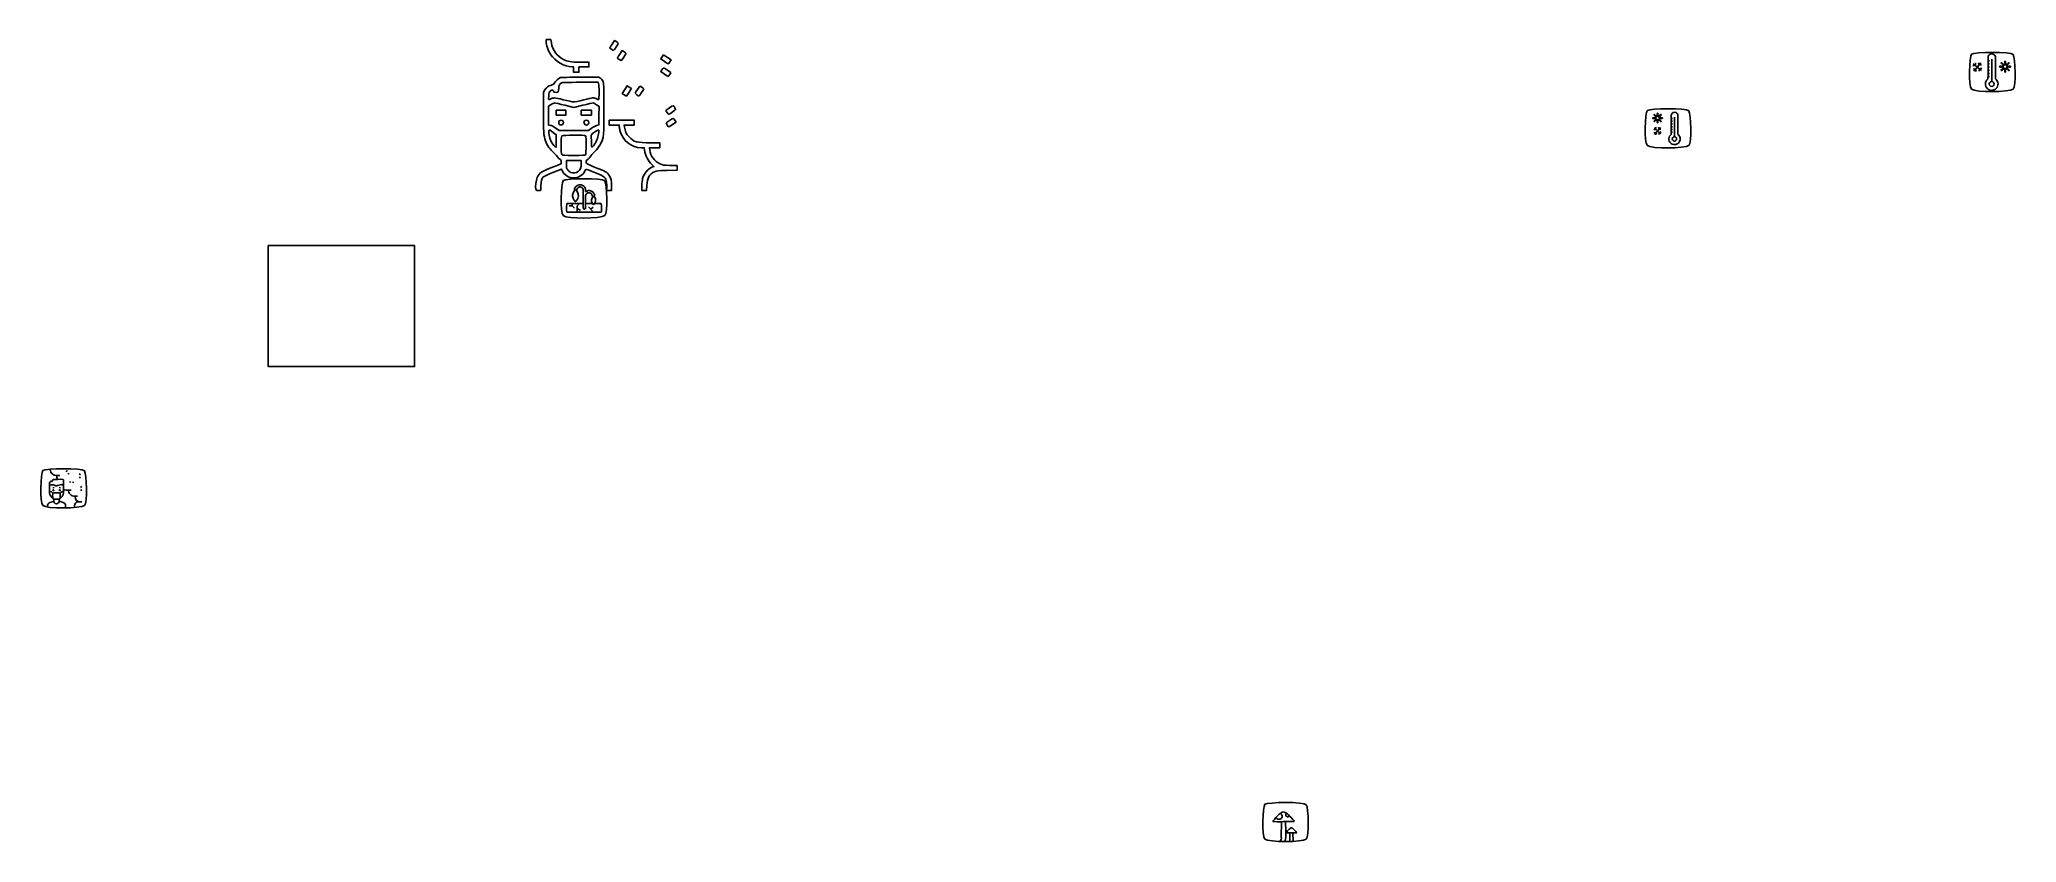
# Model space of a CAD drawing. Extents: x -1906 to 1178, y 7 to 1259.
import ezdxf

# ---------------------------------------------------------------- set-up
doc = ezdxf.new("R2010")
doc.units = 0
doc.layers.add('Vrstva_1', color=7, linetype='CONTINUOUS')

msp = doc.modelspace()

# ---------------------------------------------------------------- linework, layer by layer
at = {"layer": 'Vrstva_1', "color": 7}
for points in [[(-1115.377724, 1255.939412), (-1115.377724, 1259.275697), (-1111.78036, 1259.275697), (-1108.183025, 1259.275697), (-1107.310975, 1254.190204)], [(-1012.635651, 1252.139167), (-1008.765424, 1257.874582), (-1006.759147, 1256.585142)], [(-1000.607087, 1236.431497), (-996.836328, 1242.019527), (-993.857087, 1240.047963)], [(-930.976679, 1225.016407), (-936.700651, 1228.916868), (-934.509102, 1232.080418), (-932.317524, 1235.243967), (-926.43399, 1231.331921), (-920.550484, 1227.419872), (-922.750112, 1224.2228)], [(-1072.627695, 1212.400726), (-1072.627695, 1216.525727), (-1075.065207, 1216.536783)], [(-1062.345131, 1224.025695), (-1048.627714, 1224.025695), (-1048.627714, 1220.275694), (-1048.627714, 1216.525696), (-1056.5027, 1216.525696), (-1064.377714, 1216.525696), (-1064.377714, 1212.400694), (-1064.377714, 1208.275695), (-1068.502719, 1208.275695), (-1072.627695, 1208.275695), (-1072.627695, 1212.400726)], [(-931.025549, 1205.357255), (-936.79839, 1209.177725), (-934.863376, 1212.101727)], [(1110.021757, 1213.356183), (1113.660123, 1212.841593)], [(1110.368118, 1221.487346), (1122.958815, 1210.726649)], [(1111.159252, 1209.813598), (1122.246161, 1222.667644)], [(1114.823481, 1209.329064), (1113.660123, 1212.841593)], [(1123.460434, 1214.349935), (1120.006284, 1213.345632)], [(1133.51437, 1206.508655), (1135.391675, 1206.486568)], [(1133.536456, 1211.433822), (1135.413761, 1211.411735)], [(1133.558542, 1226.231408), (1135.435847, 1226.209322)], [(1133.558542, 1216.381075), (1135.435847, 1216.358988)], [(1133.602714, 1221.239984), (1135.480019, 1221.217897)], [(1139.08003, 1193.853409), (1139.035858, 1228.440003)], [(1153.893371, 1210.778585), (1153.893371, 1210.776062)], [(1159.178539, 1212.704784), (1159.178539, 1212.705209)], [(1160.647645, 1213.919968), (1160.647645, 1213.920223)], [(1164.132349, 1220.870463), (1164.132355, 1220.868053)], [(1166.113528, 1216.405045), (1166.113625, 1216.407398)], [(-1119.730805, 1147.900727), (-1119.50375, 1177.150727), (-1117.43837, 1180.664214)], [(-1033.609308, 1190.6019), (-1034.340703, 1192.525726), (-1062.158583, 1192.525726)], [(-1062.070369, 1200.400726), (-1033.136999, 1200.400726), (-1030.382092, 1198.29946)], [(-993.674337, 1173.089258), (-996.845937, 1175.335907), (-992.933899, 1181.219433), (-989.021861, 1187.102955), (-985.781606, 1184.873597), (-982.541351, 1182.644245), (-983.83806, 1180.647489)], [(1133.602714, 1201.62766), (1135.480019, 1201.605573)], [(-1107.828127, 1157.913616), (-1111.62797, 1155.551515), (-1111.62797, 1140.729541), (-1111.62797, 1125.907572), (-1108.625797, 1125.400369)], [(-1058.094382, 1156.797084), (-1072.435762, 1153.291126), (-1086.392962, 1156.783426)], [(-1037.129994, 1125.109024), (-1033.252851, 1126.420983), (-1033.049323, 1140.692597), (-1032.845796, 1154.964213), (-1036.789355, 1157.61997)], [(-1099.627866, 1101.026163), (-1099.627866, 1110.688048), (-1103.940354, 1113.976378)], [(-1100.338908, 1121.021947), (-1095.054193, 1117.150728), (-1072.253976, 1117.285374), (-1049.453758, 1117.420019), (-1045.230391, 1120.608486)], [(-1001.368954, 1123.338221), (-1001.377458, 1125.775733), (-1009.252444, 1125.775733), (-1017.127458, 1125.775733), (-1017.127458, 1129.525714), (-1017.127458, 1133.275726), (-997.627449, 1133.275726), (-978.127439, 1133.275726), (-978.127439, 1129.525714), (-978.127439, 1125.775733), (-986.011326, 1125.775733), (-993.895184, 1125.775733), (-993.40686, 1122.588231)], [(-914.068443, 1132.394438), (-912.778991, 1130.388144), (-918.419539, 1126.581935)], [(612.047835, 1114.387462), (615.137891, 1113.950423)], [(612.341999, 1121.293239), (623.035247, 1112.154206)], [(613.013907, 1111.378754), (622.429991, 1122.295663)], [(616.125927, 1110.96724), (615.137891, 1113.950423)], [(617.338883, 1132.99826), (617.338867, 1132.998543)], [(618.643772, 1134.077551), (618.643772, 1134.077778)], [(623.46127, 1115.231453), (620.52767, 1114.378501)], [(621.738997, 1140.250446), (621.738997, 1140.248972)], [(623.498685, 1136.285514), (623.498818, 1136.286959)], [(639.417996, 1118.88627), (641.078367, 1118.866736)], [(639.43753, 1123.242303), (641.097901, 1123.222769)], [(639.457064, 1136.329937), (641.117435, 1136.310402)], [(639.457064, 1127.61787), (641.117435, 1127.598336)], [(639.496131, 1131.915302), (641.156502, 1131.895768)], [(639.496131, 1114.569305), (641.156502, 1114.54977)], [(644.34051, 1107.693417), (644.301442, 1138.283315)], [(-961.992381, 1086.963231), (-962.469763, 1090.525729), (-967.231968, 1090.525729)], [(-952.489713, 1098.025719), (-938.377457, 1098.025719), (-938.377457, 1094.27571), (-938.377457, 1090.525729), (-946.3569, 1090.525729), (-954.336371, 1090.525729), (-953.870837, 1086.59484)], [(-1090.506061, 1054.979683), (-1091.466241, 1057.297742), (-1105.063044, 1051.78532)], [(-1102.440345, 1061.305846), (-1092.127847, 1065.398961), (-1092.133516, 1068.399831)], [(-1060.781031, 1065.58636), (-1061.0027, 1070.65071), (-1072.2527, 1070.65071), (-1083.5027, 1070.65071), (-1083.719551, 1064.522772)], [(-1065.613024, 1053.265714), (-1065.613195, 1053.265714)], [(-950.559716, 1059.938413), (-947.290377, 1061.384593), (-950.623439, 1064.31848)], [(-922.439945, 1062.910114), (-911.377457, 1062.590083), (-911.377457, 1059.008678), (-911.377457, 1055.427273), (-926.939946, 1055.133717)], [(-1127.937643, 1023.625581), (-1127.936849, 1023.625837)], [(-1057.646214, 1003.693038), (-1057.513056, 1013.561503), (-1057.483463, 1021.343831)], [(-1013.539024, 1030.798256), (-1013.753606, 1023.558344), (-1017.45109, 1023.559846), (-1021.148573, 1023.561348), (-1020.960353, 1028.174026)], [(-958.446919, 1031.533931), (-958.842862, 1023.775704), (-962.485269, 1023.775704), (-966.127562, 1023.775704), (-966.127845, 1031.139575)], [(-1075.001098, 1000.038599), (-1079.380509, 999.861056)], [(-1074.882737, 1003.530291), (-1075.001098, 1000.038599), (-1071.09514, 996.043869)], [(-1066.922865, 995.747962), (-1061.803692, 992.374632)], [(-1053.878002, 1003.467399), (-1043.750571, 1003.681952)], [(-1041.602189, 990.139571), (-1049.17657, 998.15335)], [(-1045.640463, 994.533548), (-1041.999736, 997.985961)], [(-1039.760899, 1003.698134), (-1038.930155, 1003.64865)], [(-1864.007557, 585.099669), (-1862.615953, 587.000397)], [(-1885.007301, 560.091584), (-1882.999374, 560.219744)], [(-1878.397793, 578.997446), (-1873.653965, 579.127387)], [(-1875.074834, 560.200512), (-1872.958906, 560.064668)], [(-1861.055947, 581.128473), (-1859.664344, 583.029202)], [(-1860.261784, 556.183079), (-1856.133729, 556.183079)], [(-1858.425782, 567.993058), (-1857.034178, 569.893786)], [(-1853.66977, 567.782381), (-1852.346659, 569.328774)], [(-1843.631695, 576.722472), (-1841.782342, 575.263287)], [(-1843.607695, 581.76254), (-1841.758342, 580.303354)], [(-1841.576625, 560.574379), (-1839.53124, 561.743025)], [(-1841.504624, 555.678314), (-1839.459236, 556.84696)], [(-1850.133649, 547.110953), (-1846.341597, 547.110953)], [(31.116269, 14.879088), (31.250506, 39.041831)], [(37.828141, 39.192846), (38.029498, 24.342828), (38.029498, 15.684514)], [(44.631405, 21.603237), (49.045195, 21.603237), (49.424875, 8.599168)]]:
    msp.add_lwpolyline(points, dxfattribs=at)
for points in [[(-1013.22537, 1243.847528)], [(1107.742347, 1236.383798)], [(-1001.578746, 1228.177765)], [(-931.025549, 1205.357255)], [(-930.976679, 1225.016407)], [(1151.607739, 1216.405641)], [(1155.095496, 1220.896711)], [(1159.548191, 1222.772397)], [(1159.651616, 1208.435581)], [(1165.446137, 1210.775297)], [(-993.674337, 1173.089258)], [(-973.815206, 1172.797284)], [(1133.088467, 1197.754436)], [(-1099.627866, 1145.275726), (-1099.627866, 1149.025727), (-1092.127847, 1149.025727), (-1084.627856, 1149.025727), (-1084.627856, 1145.275726), (-1084.627856, 1141.525727), (-1092.127847, 1141.525727), (-1099.627866, 1141.525727)], [(-1060.627846, 1145.275726), (-1060.627846, 1149.025727), (-1052.752861, 1149.025727), (-1044.877846, 1149.025727), (-1044.877846, 1145.275726), (-1044.877846, 1141.525727), (-1052.752861, 1141.525727), (-1060.627846, 1141.525727)], [(-1056.904256, 1165.205201)], [(-926.643357, 1145.245029)], [(602.02806, 1148.526648)], [(617.667196, 1141.940377)], [(-1094.699352, 1126.954294)], [(-1055.841944, 1127.681437)], [(-926.719325, 1125.859582)], [(610.614253, 1136.2854)], [(612.644421, 1131.285057)], [(613.712184, 1140.274455)], [(617.759097, 1129.206128)], [(622.905938, 1131.284376)], [(639.041309, 1111.143656)], [(-1099.627866, 1101.026163)], [(-1053.995626, 1079.508694)], [(-1041.185578, 1094.202859)], [(-1088.686248, 1039.240936)], [(-1069.704382, 1006.400579)], [(-1041.578039, 1001.585644)], [(-1900.276182, 586.953343)], [(-1889.926182, 563.551179)], [(5.657327, 66.256915)]]:
    msp.add_lwpolyline(points, close=True, dxfattribs=at)
at = {"layer": 'Vrstva_1', "color": 1}
for points in [[(1142.86332, 1189.966288)], [(647.686617, 1104.255477)], [(-1548.835616, 937.723968), (-1320.621335, 937.723968), (-1320.621335, 749.152533), (-1548.835616, 749.152533)], [(-1883.271021, 556.164417)], [(-1873.258253, 556.164417)]]:
    msp.add_lwpolyline(points, close=True, dxfattribs=at)
at = {"layer": 'Vrstva_1', "color": 7}
for points in [[(-1108.586735, 1236.142737), (-1112.043359, 1241.319058), (-1115.377724, 1251.039194), (-1115.377724, 1255.939412)], [(-1075.065207, 1216.536783), (-1086.676483, 1216.589592), (-1101.203334, 1225.085995), (-1108.586735, 1236.142737)], [(-1107.310975, 1254.190204), (-1105.347501, 1242.740089), (-1098.421639, 1233.125056), (-1088.574959, 1228.179356)], [(-1016.101884, 1245.999761), (-1016.32412, 1246.221941), (-1014.764271, 1248.984686), (-1012.635651, 1252.139167)], [(-1013.22537, 1243.847528), (-1014.585263, 1244.809065), (-1015.879704, 1245.77757), (-1016.101884, 1245.999761)], [(-1010.292532, 1242.062504), (-1010.545666, 1242.08263), (-1011.865477, 1242.885994), (-1013.22537, 1243.847528)], [(-1006.021118, 1247.796397), (-1008.117225, 1244.622529), (-1010.03937, 1242.042278), (-1010.292532, 1242.062504)], [(-1006.759147, 1256.585142), (-1001.787036, 1253.389589), (-1001.847981, 1254.115275), (-1006.021118, 1247.796397)], [(-1004.377846, 1230.461637), (-1004.377846, 1230.671627), (-1002.680998, 1233.35808), (-1000.607087, 1236.431497)], [(-990.877846, 1237.662147), (-990.877846, 1237.013852), (-997.955928, 1226.296272), (-998.391244, 1226.285413)], [(-993.857087, 1240.047963), (-992.218491, 1238.963604), (-990.877846, 1237.889984), (-990.877846, 1237.662147)], [(1107.742347, 1181.73849), (1102.456399, 1186.99948), (1104.148158, 1232.300519), (1107.742347, 1236.383798)], [(1107.742347, 1236.383798), (1111.095619, 1239.737071), (1169.169594, 1240.606286), (1172.441966, 1235.73679)], [(1134.132776, 1234.425296), (1133.681886, 1233.780335), (1133.359769, 1232.194615), (1133.359769, 1232.194615)], [(1136.40763, 1236.280515), (1135.521594, 1235.865351), (1134.693411, 1235.227238), (1134.132776, 1234.425296)], [(1139.698436, 1236.921008), (1138.586699, 1237.034539), (1137.41957, 1236.754674), (1136.40763, 1236.280515)], [(1142.922984, 1235.573765), (1142.028404, 1236.319889), (1140.857302, 1236.802664), (1139.698436, 1236.921008)], [(1144.767161, 1232.73572), (1144.723232, 1233.863063), (1143.789385, 1234.851144), (1142.922984, 1235.573765)], [(1172.441966, 1235.73679), (1175.6003, 1231.037033), (1177.631295, 1185.992783), (1172.441966, 1181.73849)], [(-1088.574959, 1228.179356), (-1081.757494, 1224.755135), (-1077.151195, 1224.025695), (-1062.345131, 1224.025695)], [(-1001.578746, 1228.177765), (-1003.118243, 1229.223886), (-1004.377846, 1230.251629), (-1004.377846, 1230.461637)], [(-998.391244, 1226.285413), (-998.604976, 1226.280027), (-1000.03925, 1227.131645), (-1001.578746, 1228.177765)], [(-934.863376, 1212.101727), (-933.799136, 1213.709926), (-932.631687, 1215.025726), (-932.269051, 1215.025726)], [(-932.269051, 1215.025726), (-931.383564, 1215.025726), (-921.127703, 1208.180786), (-921.127703, 1207.58979)], [(-925.092238, 1201.531254), (-925.180396, 1201.534372), (-927.85049, 1203.255997), (-931.025549, 1205.357255)], [(-925.101224, 1221.070835), (-925.184563, 1221.09578), (-927.828494, 1222.871153), (-930.976679, 1225.016407)], [(-922.750112, 1224.2228), (-923.959911, 1222.464409), (-925.017914, 1221.046026), (-925.101224, 1221.070835)], [(-921.127703, 1207.58979), (-921.127703, 1207.121323), (-924.792446, 1201.520927), (-925.092238, 1201.531254)], [(1109.770441, 1218.019855), (1109.930201, 1218.327137), (1113.370705, 1218.950739), (1113.370705, 1218.950739)], [(1113.830077, 1222.950573), (1113.793471, 1222.877453), (1113.370705, 1218.950739), (1113.370705, 1218.950739)], [(1118.405306, 1223.068708), (1118.621977, 1222.803648), (1119.771766, 1220.035432), (1119.771766, 1220.035432)], [(1119.420734, 1209.71601), (1119.412329, 1209.82786), (1120.006284, 1213.345632), (1120.006284, 1213.345632)], [(1123.166125, 1219.024447), (1122.8982, 1219.229932), (1119.771766, 1220.035432), (1119.771766, 1220.035432)], [(1133.359769, 1232.194615), (1133.359769, 1232.194615), (1133.544864, 1198.35633), (1133.088467, 1197.754436)], [(1145.019949, 1197.801286), (1144.925825, 1198.772485), (1144.891939, 1229.533602), (1144.767161, 1232.73572)], [(1151.194499, 1216.964774), (1151.194499, 1217.259351), (1151.341249, 1217.447486), (1151.632749, 1217.527111)], [(1151.607739, 1216.405726), (1151.340517, 1216.481978), (1151.194499, 1216.679552), (1151.194499, 1216.964774)], [(1153.674794, 1216.403968), (1153.442892, 1216.340755), (1151.830698, 1216.342173), (1151.607739, 1216.405641)], [(1151.632749, 1217.527111), (1151.877067, 1217.594293), (1153.429036, 1217.592875), (1153.674794, 1217.525439)], [(1153.561105, 1222.603225), (1153.561105, 1223.026919), (1153.956719, 1223.309278), (1154.33466, 1223.155385)], [(1154.250281, 1221.680604), (1153.567761, 1222.361826), (1153.561105, 1222.370756), (1153.561105, 1222.603225)], [(1153.561105, 1211.329584), (1153.561105, 1211.55919), (1153.569042, 1211.569395), (1154.276286, 1212.272926)], [(1153.893371, 1210.776062), (1153.695399, 1210.854582), (1153.561105, 1211.078292), (1153.561105, 1211.329584)], [(1153.674794, 1217.525439), (1154.276127, 1217.361596), (1154.276127, 1216.568207), (1153.674794, 1216.403968)], [(1154.3829, 1210.798428), (1154.226824, 1210.717924), (1154.059172, 1210.709703), (1153.893371, 1210.778585)], [(1155.095496, 1220.896683), (1155.009663, 1220.949691), (1154.629327, 1221.302236), (1154.250281, 1221.680604)], [(1154.276286, 1212.272926), (1154.669638, 1212.664192), (1155.054677, 1213.016963), (1155.131924, 1213.056847)], [(1154.33466, 1223.155385), (1154.415901, 1223.122504), (1154.81071, 1222.768683), (1155.212065, 1222.36965)], [(1155.238535, 1211.582406), (1154.845182, 1211.191083), (1154.460147, 1210.83834), (1154.3829, 1210.798428)], [(1155.930463, 1221.145593), (1155.774813, 1220.823124), (1155.397726, 1220.71073), (1155.095496, 1220.896711)], [(1155.131924, 1213.056847), (1155.487697, 1213.240532), (1155.931061, 1213.019996), (1155.961832, 1212.643555)], [(1155.212065, 1222.36965), (1156.008731, 1221.57748), (1156.080175, 1221.455789), (1155.930463, 1221.145593)], [(1155.961832, 1212.643555), (1155.985926, 1212.346456), (1155.942839, 1212.283102), (1155.238535, 1211.582406)], [(1155.564428, 1216.964774), (1155.564428, 1217.654784), (1155.580586, 1217.807089), (1155.686998, 1218.140954)], [(1155.685865, 1215.788595), (1155.580643, 1216.120985), (1155.564428, 1216.27794), (1155.564428, 1216.964774)], [(1159.178539, 1212.705209), (1157.58809, 1212.975351), (1156.184014, 1214.215083), (1155.685865, 1215.788595)], [(1155.686998, 1218.140954), (1155.934803, 1218.916343), (1156.331396, 1219.536422), (1156.941397, 1220.102189)], [(1157.09726, 1218.440406), (1156.284196, 1216.903886), (1156.872955, 1214.986674), (1158.39728, 1214.206948)], [(1156.941397, 1220.102189), (1157.857991, 1220.952327), (1158.823245, 1221.300422), (1160.110945, 1221.245345)], [(1162.154662, 1219.19034), (1160.645208, 1220.65262), (1158.06547, 1220.270113), (1157.09726, 1218.440406)], [(1158.39728, 1214.206948), (1158.628955, 1214.088176), (1158.963838, 1213.960617), (1159.141533, 1213.922292)], [(1159.141533, 1213.922292), (1159.569964, 1213.831017), (1160.214588, 1213.8296), (1160.647645, 1213.919968)], [(1159.869907, 1212.676154), (1159.561177, 1212.678507), (1159.250057, 1212.693162), (1159.178539, 1212.704784)], [(1159.336395, 1223.091946), (1159.268137, 1223.333458), (1159.266918, 1224.859404), (1159.334813, 1225.099584)], [(1159.290967, 1209.638661), (1159.281329, 1210.105414), (1159.289227, 1210.591442), (1159.308542, 1210.718689)], [(1159.417619, 1208.645826), (1159.3192, 1208.77622), (1159.306898, 1208.872314), (1159.290967, 1209.638661)], [(1159.308542, 1210.718689), (1159.385191, 1211.221244), (1159.901777, 1211.45822), (1160.265223, 1211.157521)], [(1159.334813, 1225.099584), (1159.415799, 1225.386195), (1159.607308, 1225.530507), (1159.906748, 1225.530507)], [(1159.548143, 1222.772453), (1159.460949, 1222.844737), (1159.365649, 1222.98817), (1159.336395, 1223.091946)], [(1159.651676, 1208.435496), (1159.582936, 1208.472062), (1159.4776, 1208.566173), (1159.417619, 1208.645826)], [(1159.906765, 1222.641152), (1159.767896, 1222.641152), (1159.658195, 1222.681121), (1159.548191, 1222.772397)], [(1160.30196, 1208.531959), (1160.151611, 1208.392777), (1159.824274, 1208.344588), (1159.651616, 1208.435581)], [(1163.089639, 1214.045004), (1162.178207, 1213.093102), (1161.159846, 1212.660138), (1159.869907, 1212.676154)], [(1159.906748, 1225.530507), (1160.206195, 1225.530507), (1160.397709, 1225.386223), (1160.478686, 1225.099584)], [(1160.477102, 1223.091946), (1160.40394, 1222.832859), (1160.161382, 1222.641152), (1159.906765, 1222.641152)], [(1160.110945, 1221.245345), (1160.880112, 1221.212463), (1161.267492, 1221.110415), (1161.959616, 1220.756907)], [(1160.265223, 1211.157521), (1160.48831, 1210.972702), (1160.530234, 1210.763108), (1160.530234, 1209.831218)], [(1160.530234, 1209.831218), (1160.530234, 1208.93428), (1160.490124, 1208.705722), (1160.30196, 1208.531959)], [(1160.478686, 1225.099584), (1160.546548, 1224.859206), (1160.545329, 1223.333571), (1160.477102, 1223.091946)], [(1160.647645, 1213.920223), (1161.157454, 1214.026239), (1161.75295, 1214.350097), (1162.154662, 1214.739209)], [(1161.959616, 1220.756907), (1162.327848, 1220.56897), (1162.532061, 1220.416551), (1162.929102, 1220.03308)], [(1162.154662, 1214.739209), (1163.388892, 1215.934976), (1163.388892, 1217.994601), (1162.154662, 1219.19034)], [(1162.929102, 1220.03308), (1163.65032, 1219.336494), (1164.024927, 1218.688126), (1164.201651, 1217.830645)], [(1164.118964, 1215.763026), (1163.920199, 1215.133962), (1163.56565, 1214.542173), (1163.089639, 1214.045004)], [(1163.807723, 1212.509278), (1163.807723, 1212.85485), (1164.079395, 1213.129357), (1164.421492, 1213.129357)], [(1164.57492, 1211.581357), (1163.905722, 1212.246932), (1163.807723, 1212.365448), (1163.807723, 1212.509278)], [(1164.132355, 1220.868053), (1163.911961, 1220.988526), (1163.829754, 1221.177001), (1163.85164, 1221.512283)], [(1163.85164, 1221.512283), (1163.861278, 1221.661385), (1165.248465, 1223.061587), (1165.478783, 1223.155357)], [(1164.201651, 1217.830645), (1164.319629, 1217.258189), (1164.280227, 1216.273546), (1164.118964, 1215.763026)], [(1164.681525, 1220.872815), (1164.509915, 1220.783808), (1164.289434, 1220.78239), (1164.132349, 1220.870463)], [(1164.421492, 1213.129357), (1164.630717, 1213.129357), (1164.879953, 1212.935751), (1165.585247, 1212.224085)], [(1165.446137, 1210.775297), (1165.388962, 1210.79514), (1164.996871, 1211.161688), (1164.57492, 1211.581357)], [(1165.537157, 1221.656793), (1165.143807, 1221.265499), (1164.758772, 1220.912727), (1164.681525, 1220.872815)], [(1166.228357, 1211.423609), (1166.315267, 1210.968053), (1165.87084, 1210.599719), (1165.446137, 1210.775297)], [(1165.478783, 1223.155357), (1165.856795, 1223.308995), (1166.252335, 1223.026664), (1166.252335, 1222.60314)], [(1166.113625, 1216.407398), (1165.53532, 1216.571524), (1165.553088, 1217.365763), (1166.13857, 1217.525666)], [(1166.252335, 1222.60314), (1166.252335, 1222.369565), (1166.247233, 1222.363045), (1165.537157, 1221.656793)], [(1165.585247, 1212.224085), (1166.067766, 1211.737433), (1166.199843, 1211.573051), (1166.228357, 1211.423609)], [(1168.180609, 1216.402692), (1167.95018, 1216.339763), (1166.338316, 1216.343448), (1166.113528, 1216.405045)], [(1166.13857, 1217.525666), (1166.384305, 1217.59313), (1167.936279, 1217.593981), (1168.180609, 1217.52731)], [(1168.180609, 1217.52731), (1168.472104, 1217.44794), (1168.618862, 1217.259436), (1168.618862, 1216.964973)], [(1168.618862, 1216.964973), (1168.618862, 1216.670453), (1168.472112, 1216.482289), (1168.180609, 1216.402692)], [(-1117.43837, 1180.664214), (-1114.897961, 1184.985744), (-1112.211227, 1186.965467), (-1107.117708, 1188.26899)], [(-1109.129853, 1178.731714), (-1111.013164, 1177.111736), (-1111.244017, 1176.37313), (-1111.509397, 1171.11781)], [(-1103.819853, 1178.650728), (-1104.420827, 1181.04523), (-1106.40505, 1181.075492), (-1109.129853, 1178.731714)], [(-1107.117708, 1188.26899), (-1103.949935, 1189.079687), (-1103.023658, 1189.69063), (-1102.278061, 1191.461147)], [(-1100.068795, 1176.775726), (-1102.942474, 1176.775726), (-1103.407611, 1177.008224), (-1103.819853, 1178.650728)], [(-1102.278061, 1191.461147), (-1101.108033, 1194.239553), (-1095.807699, 1199.058527), (-1093.085163, 1199.819193)], [(-1095.86116, 1183.39957), (-1095.883837, 1177.306593), (-1096.222266, 1176.775726), (-1100.068795, 1176.775726)], [(-1091.614634, 1191.687947), (-1094.709529, 1190.105208), (-1095.843529, 1187.891851), (-1095.86116, 1183.39957)], [(-1093.085163, 1199.819193), (-1091.940392, 1200.139037), (-1077.98373, 1200.400726), (-1062.070369, 1200.400726)], [(-1062.158583, 1192.525726), (-1081.16922, 1192.525726), (-1090.495091, 1192.260488), (-1091.614634, 1191.687947)], [(-1033.542126, 1165.525726), (-1032.635352, 1165.525726), (-1032.696098, 1188.200026), (-1033.609308, 1190.6019)], [(-1030.382092, 1198.29946), (-1025.17669, 1194.329102), (-1025.378744, 1196.206128), (-1025.378744, 1151.824749)], [(-990.421383, 1170.809168), (-990.46617, 1170.827593), (-991.929924, 1171.853605), (-993.674337, 1173.089258)], [(-983.83806, 1180.647489), (-986.97176, 1175.822041), (-990.34669, 1170.778449), (-990.421383, 1170.809168)], [(-976.627713, 1175.386186), (-976.627713, 1176.270436), (-969.782015, 1186.525728), (-969.191757, 1186.525728)], [(-973.815206, 1172.797284), (-975.362072, 1173.859547), (-976.627713, 1175.024553), (-976.627713, 1175.386186)], [(-970.838063, 1170.82081), (-970.928488, 1170.845755), (-972.26834, 1171.735023), (-973.815206, 1172.797284)], [(-963.127713, 1182.339818), (-963.127713, 1181.90017), (-970.589351, 1170.75271), (-970.838063, 1170.82081)], [(-969.191757, 1186.525728), (-968.52743, 1186.525728), (-963.127713, 1182.798393), (-963.127713, 1182.339818)], [(1172.441966, 1181.73849), (1166.633436, 1176.976569), (1112.973442, 1176.532068), (1107.742347, 1181.73849)], [(1129.152952, 1190.023961), (1129.116889, 1188.703023), (1129.354243, 1187.348548), (1129.840105, 1186.119679)], [(1130.214916, 1194.584158), (1129.490643, 1193.201646), (1129.195541, 1191.584119), (1129.152952, 1190.023961)], [(1129.840105, 1186.119679), (1130.301968, 1184.951504), (1131.025508, 1183.865283), (1131.901564, 1182.965019)], [(1133.088467, 1197.754436), (1132.819118, 1197.399219), (1130.876783, 1195.847546), (1130.214916, 1194.584158)], [(1131.901564, 1182.965019), (1132.793839, 1182.048089), (1133.876124, 1181.272862), (1135.056225, 1180.778623)], [(1135.056225, 1180.778623), (1136.346383, 1180.238286), (1137.78116, 1179.951911), (1139.179146, 1179.997763)], [(1139.179146, 1179.997763), (1140.801986, 1180.050981), (1142.480149, 1180.42017), (1143.895517, 1181.215897)], [(1143.895517, 1181.215897), (1145.288213, 1181.998878), (1146.467932, 1183.213613), (1147.331285, 1184.557967)], [(1147.050177, 1195.552421), (1146.477702, 1196.384397), (1145.05163, 1197.474399), (1145.019949, 1197.801286)], [(1148.768061, 1192.179121), (1148.473618, 1193.406133), (1147.765465, 1194.512893), (1147.050177, 1195.552421)], [(1147.331285, 1184.557967), (1148.101802, 1185.757762), (1148.525042, 1187.182133), (1148.768061, 1188.587181)], [(1148.768061, 1188.587181), (1148.972119, 1189.766978), (1149.047445, 1191.01486), (1148.768061, 1192.179121)], [(-1116.466427, 1101.229237), (-1119.487195, 1109.254681), (-1119.976455, 1116.249963), (-1119.730805, 1147.900727)], [(-1111.509397, 1171.11781), (-1111.784641, 1165.66792), (-1111.714342, 1165.335827), (-1110.403063, 1165.894292)], [(-1110.403063, 1165.894292), (-1103.100987, 1169.004363), (-1103.488937, 1169.014602), (-1088.859529, 1165.325988)], [(-1102.189223, 1160.275727), (-1103.20071, 1160.275727), (-1105.738228, 1159.212783), (-1107.828127, 1157.913616)], [(-1086.392962, 1156.783426), (-1094.069409, 1158.704191), (-1101.177737, 1160.275727), (-1102.189223, 1160.275727)], [(-1088.859529, 1165.325988), (-1081.375837, 1163.439078), (-1074.237377, 1161.868353), (-1072.996284, 1161.835482)], [(-1072.996284, 1161.835482), (-1071.755163, 1161.802628), (-1064.513749, 1163.318988), (-1056.904256, 1165.205201)], [(-1042.242958, 1160.289384), (-1043.073453, 1160.296754), (-1050.206612, 1158.725365), (-1058.094382, 1156.797084)], [(-1056.904284, 1165.205207), (-1042.726208, 1168.719623), (-1040.611591, 1168.867952), (-1036.354605, 1166.646669)], [(-1036.789355, 1157.61997), (-1038.958341, 1159.080632), (-1041.412464, 1160.281878), (-1042.242958, 1160.289384)], [(-1036.354605, 1166.646669), (-1035.173097, 1166.030154), (-1033.907456, 1165.525726), (-1033.542126, 1165.525726)], [(-1025.378744, 1151.824749), (-1025.378744, 1115.468734), (-1025.504318, 1111.322611), (-1026.748274, 1106.600007)], [(-928.627694, 1148.611795), (-928.627694, 1148.81433), (-926.069908, 1150.705997), (-922.943719, 1152.815537)], [(-926.643357, 1145.245029), (-927.734752, 1146.894226), (-928.627694, 1148.409265), (-928.627694, 1148.611795)], [(-916.829785, 1147.375756), (-925.583653, 1141.589635), (-924.395114, 1141.847695), (-926.643357, 1145.245029)], [(-922.943719, 1152.815537), (-916.683914, 1157.039596), (-917.125778, 1157.083471), (-914.072695, 1151.934722)], [(-914.072695, 1151.934722), (-912.915536, 1149.98329), (-912.935974, 1149.949487), (-916.829785, 1147.375756)], [(602.02806, 1093.88134), (596.742112, 1099.142329), (598.433871, 1144.443369), (602.02806, 1148.526648)], [(602.02806, 1148.526648), (605.381333, 1151.87992), (663.455307, 1152.749136), (666.727679, 1147.87964)], [(612.349291, 1141.790282), (612.349291, 1142.16661), (612.700688, 1142.417419), (613.036387, 1142.280704)], [(612.961438, 1140.970786), (612.355202, 1141.575869), (612.349291, 1141.583807), (612.349291, 1141.790282)], [(613.712184, 1140.274484), (613.635955, 1140.321539), (613.298119, 1140.63471), (612.961438, 1140.970786)], [(613.036387, 1142.280704), (613.108523, 1142.251507), (613.459227, 1141.937258), (613.815725, 1141.582814)], [(613.815725, 1141.582814), (614.523349, 1140.879199), (614.586806, 1140.771085), (614.45383, 1140.495558)], [(617.479077, 1142.224266), (617.418446, 1142.438849), (617.417369, 1143.794178), (617.477671, 1144.007542)], [(617.477671, 1144.007542), (617.5496, 1144.262093), (617.719707, 1144.390276), (617.985681, 1144.390276)], [(617.667161, 1141.940462), (617.589724, 1142.004525), (617.505087, 1142.132367), (617.479077, 1142.224266)], [(617.985697, 1141.823873), (617.862356, 1141.823873), (617.764912, 1141.859589), (617.667196, 1141.940377)], [(617.985681, 1144.390276), (618.251656, 1144.390276), (618.421765, 1144.26215), (618.49369, 1144.007542)], [(618.492285, 1142.224266), (618.427286, 1141.994093), (618.211853, 1141.823873), (617.985697, 1141.823873)], [(618.49369, 1144.007542), (618.553969, 1143.794093), (618.552892, 1142.438906), (618.492285, 1142.224266)], [(621.738997, 1140.248972), (621.543236, 1140.355838), (621.470215, 1140.523366), (621.489661, 1140.821145)], [(621.489661, 1140.821145), (621.498165, 1140.953523), (622.730366, 1142.197309), (622.934939, 1142.280619)], [(622.986791, 1140.949526), (622.637403, 1140.60197), (622.295403, 1140.288629), (622.226791, 1140.253195)], [(622.934939, 1142.280619), (623.2707, 1142.416966), (623.622035, 1142.166383), (623.622035, 1141.790084)], [(623.622035, 1141.790084), (623.622035, 1141.582588), (623.617499, 1141.576918), (622.986791, 1140.949526)], [(639.281261, 1141.604057), (639.281261, 1141.604057), (639.444967, 1111.675997), (639.041309, 1111.143656)], [(639.964942, 1143.57697), (639.566155, 1143.006538), (639.281261, 1141.604057), (639.281261, 1141.604057)], [(641.976922, 1145.217807), (641.193273, 1144.850617), (640.460792, 1144.286242), (639.964942, 1143.57697)], [(644.887455, 1145.784286), (643.904186, 1145.884698), (642.871926, 1145.637173), (641.976922, 1145.217807)], [(647.739387, 1144.592726), (646.948181, 1145.25263), (645.912407, 1145.679618), (644.887455, 1145.784286)], [(649.370458, 1142.082634), (649.331605, 1143.079706), (648.505669, 1143.953608), (647.739387, 1144.592726)], [(649.594034, 1111.185092), (649.510787, 1112.044063), (649.480816, 1139.250541), (649.370458, 1142.082634)], [(666.727679, 1147.87964), (669.886013, 1143.179882), (671.917008, 1098.135633), (666.727679, 1093.88134)], [(-1111.382886, 1117.082328), (-1112.182682, 1114.99807), (-1110.272868, 1106.283462), (-1107.909482, 1101.233036)], [(-1103.940354, 1113.976378), (-1109.20979, 1117.994347), (-1110.781233, 1118.650171), (-1111.382886, 1117.082328)], [(-1108.625797, 1125.400369), (-1106.749148, 1125.083314), (-1103.642433, 1123.441856), (-1100.338908, 1121.021947)], [(-1094.699267, 1126.954294), (-1096.098052, 1128.353078), (-1096.239926, 1131.113663), (-1094.977913, 1132.375726)], [(-1094.977913, 1132.375726), (-1094.482927, 1132.870726), (-1093.20042, 1133.275726), (-1092.127932, 1133.275726)], [(-1092.127932, 1125.775733), (-1092.893995, 1125.775733), (-1094.051154, 1126.306067), (-1094.699352, 1126.954294)], [(-1092.127932, 1133.275726), (-1091.055415, 1133.275726), (-1089.772937, 1132.870726), (-1089.277922, 1132.375726)], [(-1089.277922, 1132.375726), (-1087.15687, 1130.254672), (-1089.090836, 1125.775733), (-1092.127932, 1125.775733)], [(-1053.909538, 1108.938986), (-1055.306111, 1110.621745), (-1089.258789, 1110.537556), (-1090.949201, 1108.847144)], [(-1055.841944, 1127.681437), (-1057.756492, 1130.603438), (-1056.280889, 1133.275726), (-1052.752861, 1133.275726)], [(-1052.752861, 1125.775733), (-1053.896272, 1125.775733), (-1055.066187, 1126.497462), (-1055.841944, 1127.681437)], [(-1052.752861, 1133.275726), (-1050.658171, 1133.275726), (-1049.917818, 1132.885322), (-1049.25539, 1131.431446)], [(-1049.25539, 1131.431446), (-1048.131849, 1128.96556), (-1050.104423, 1125.775733), (-1052.752861, 1125.775733)], [(-1041.571515, 1113.658076), (-1044.867585, 1111.169512), (-1045.647509, 1110.190624), (-1045.316451, 1108.957808)], [(-1045.230391, 1120.608486), (-1042.907597, 1122.362224), (-1039.262413, 1124.387465), (-1037.129994, 1125.109024)], [(-1033.374032, 1117.684577), (-1033.891071, 1118.583868), (-1037.200152, 1116.958482), (-1041.571515, 1113.658076)], [(-1041.185578, 1094.202859), (-1037.542265, 1098.802894), (-1034.417919, 1106.225692), (-1033.707868, 1111.968372)], [(-1033.707868, 1111.968372), (-1033.355437, 1114.818665), (-1033.2052, 1117.390964), (-1033.374032, 1117.684577)], [(-1000.356844, 1117.150728), (-1000.908608, 1119.213216), (-1001.36405, 1121.997604), (-1001.368954, 1123.338221)], [(-967.231968, 1090.525729), (-982.265171, 1090.525729), (-996.238756, 1101.75736), (-1000.356844, 1117.150728)], [(-993.40686, 1122.588231), (-992.502693, 1116.686215), (-990.112548, 1111.630312), (-986.205839, 1107.355723)], [(-926.719325, 1125.859582), (-927.84176, 1127.55572), (-928.477231, 1129.199191), (-928.131489, 1129.511739)], [(-928.131489, 1129.511739), (-927.785719, 1129.824316), (-925.163105, 1131.629971), (-922.303457, 1133.524313)], [(-924.369319, 1122.775714), (-924.539397, 1122.775714), (-925.596862, 1124.163471), (-926.719325, 1125.859582)], [(-918.419539, 1126.581935), (-921.52186, 1124.48852), (-924.19924, 1122.775714), (-924.369319, 1122.775714)], [(-922.303457, 1133.524313), (-916.601114, 1137.301734), (-917.282421, 1137.395215), (-914.068443, 1132.394438)], [(610.247201, 1136.782058), (610.247201, 1137.043696), (610.377547, 1137.210799), (610.636469, 1137.281495)], [(610.614253, 1136.285485), (610.3769, 1136.353233), (610.247201, 1136.528698), (610.247201, 1136.782058)], [(612.450271, 1136.283926), (612.244266, 1136.2278), (610.812291, 1136.228934), (610.614253, 1136.2854)], [(610.636469, 1137.281495), (610.853486, 1137.341022), (612.231985, 1137.339888), (612.450271, 1137.280049)], [(611.834394, 1118.348307), (611.970077, 1118.609281), (614.892088, 1119.138905), (614.892088, 1119.138905)], [(612.349291, 1131.776698), (612.349291, 1131.980509), (612.356236, 1131.98958), (612.984538, 1132.614591)], [(612.644421, 1131.285028), (612.468568, 1131.354761), (612.349291, 1131.553469), (612.349291, 1131.776698)], [(612.450271, 1137.280049), (612.984395, 1137.134348), (612.984395, 1136.429797), (612.450271, 1136.283926)], [(613.079232, 1131.304899), (612.940595, 1131.233466), (612.791691, 1131.226096), (612.644421, 1131.285057)], [(612.984538, 1132.614591), (613.333924, 1132.962118), (613.675925, 1133.275488), (613.74454, 1133.310921)], [(613.839234, 1132.001258), (613.489848, 1131.653702), (613.147847, 1131.340361), (613.079232, 1131.304899)], [(614.45383, 1140.495558), (614.315587, 1140.209173), (613.980632, 1140.109309), (613.712184, 1140.274455)], [(613.74454, 1133.310921), (614.06055, 1133.473913), (614.454358, 1133.278039), (614.481691, 1132.943806)], [(614.481691, 1132.943806), (614.503291, 1132.679901), (614.464938, 1132.623662), (613.839234, 1132.001258)], [(614.128716, 1136.782058), (614.128716, 1137.394937), (614.142804, 1137.530206), (614.237589, 1137.826767)], [(614.236566, 1135.737321), (614.143107, 1136.03255), (614.128716, 1136.171958), (614.128716, 1136.782058)], [(617.338867, 1132.998543), (615.926183, 1133.238638), (614.679039, 1134.339699), (614.236566, 1135.737321)], [(614.237589, 1137.826767), (614.457688, 1138.515473), (614.809963, 1139.066244), (615.351783, 1139.568799)], [(615.49021, 1138.092742), (614.768025, 1136.727945), (615.290963, 1135.025032), (616.644927, 1134.332471)], [(615.282232, 1122.535954), (615.251143, 1122.473854), (614.892088, 1119.138905), (614.892088, 1119.138905)], [(615.351783, 1139.568799), (616.165931, 1140.323892), (617.023298, 1140.633095), (618.167073, 1140.584169)], [(619.982347, 1138.758855), (618.641606, 1140.057718), (616.350207, 1139.717929), (615.49021, 1138.092742)], [(616.644927, 1134.332471), (616.850683, 1134.227022), (617.148163, 1134.113636), (617.305996, 1134.079621)], [(617.305996, 1134.079621), (617.686539, 1133.998266), (618.259117, 1133.997416), (618.643772, 1134.077551)], [(617.952977, 1132.972748), (617.678751, 1132.975498), (617.402406, 1132.986921), (617.338883, 1132.99826)], [(617.438709, 1130.274732), (617.430092, 1130.689328), (617.437163, 1131.121016), (617.454385, 1131.234061)], [(617.551219, 1129.392874), (617.463785, 1129.508528), (617.452843, 1129.594134), (617.438709, 1130.274732)], [(617.454385, 1131.234061), (617.52247, 1131.680433), (617.981316, 1131.890906), (618.304143, 1131.623825)], [(617.759118, 1129.206071), (617.698046, 1129.238386), (617.604491, 1129.322291), (617.551219, 1129.392874)], [(618.336752, 1129.291734), (618.203204, 1129.168143), (617.912459, 1129.12534), (617.759097, 1129.206128)], [(620.81284, 1134.188613), (620.003279, 1133.343095), (619.098737, 1132.958518), (617.952977, 1132.972748)], [(618.167073, 1140.584169), (618.85027, 1140.554972), (619.19435, 1140.464263), (619.809116, 1140.150326)], [(618.304143, 1131.623825), (618.502284, 1131.459983), (618.539523, 1131.27352), (618.539523, 1130.445775)], [(618.539523, 1130.445775), (618.539523, 1129.649098), (618.503852, 1129.44608), (618.336752, 1129.291734)], [(618.643772, 1134.077778), (619.096597, 1134.171888), (619.625534, 1134.459605), (619.982347, 1134.805233)], [(619.167963, 1122.636286), (619.351981, 1122.411171), (620.328494, 1120.060132), (620.328494, 1120.060132)], [(619.809116, 1140.150326), (620.136194, 1139.983366), (620.317581, 1139.848011), (620.670247, 1139.5074)], [(619.982347, 1134.805233), (621.078632, 1135.867318), (621.078632, 1137.69677), (619.982347, 1138.758855)], [(620.030363, 1111.295872), (620.023225, 1111.390867), (620.52767, 1114.378501), (620.52767, 1114.378501)], [(623.211314, 1119.201505), (622.983767, 1119.376023), (620.328494, 1120.060132), (620.328494, 1120.060132)], [(620.670247, 1139.5074), (621.310855, 1138.888654), (621.643591, 1138.312767), (621.800565, 1137.551126)], [(621.727119, 1135.714616), (621.550549, 1135.155851), (621.235649, 1134.630194), (620.81284, 1134.188613)], [(621.450648, 1132.824525), (621.450648, 1133.131488), (621.691961, 1133.375325), (621.995815, 1133.375325)], [(622.132094, 1132.000323), (621.537694, 1132.591488), (621.450648, 1132.696767), (621.450648, 1132.824525)], [(621.800565, 1137.551126), (621.905362, 1137.042647), (621.870354, 1136.168074), (621.727119, 1135.714616)], [(622.226791, 1140.253195), (622.074372, 1140.174109), (621.878523, 1140.172975), (621.738997, 1140.250446)], [(621.995815, 1133.375325), (622.181655, 1133.375325), (622.403038, 1133.203262), (623.0295, 1132.571221)], [(622.905938, 1131.284376), (622.855141, 1131.304219), (622.506885, 1131.627567), (622.132094, 1132.000323)], [(623.600729, 1131.860206), (623.677945, 1131.455561), (623.283173, 1131.128414), (622.905938, 1131.284376)], [(623.498818, 1136.286959), (622.985152, 1136.432943), (623.000935, 1137.138203), (623.520929, 1137.280247)], [(623.0295, 1132.571221), (623.458087, 1132.138965), (623.575402, 1131.992953), (623.600729, 1131.860206)], [(625.334728, 1136.282764), (625.130066, 1136.226921), (623.698349, 1136.230323), (623.498685, 1136.285514)], [(623.520929, 1137.280247), (623.739196, 1137.340058), (625.11771, 1137.340909), (625.334728, 1137.281693)], [(625.334728, 1137.281693), (625.593644, 1137.21111), (625.723996, 1137.043866), (625.723996, 1136.782228)], [(625.723996, 1136.782228), (625.723996, 1136.520591), (625.593659, 1136.353488), (625.334728, 1136.282764)], [(639.041309, 1111.143656), (638.803085, 1110.829487), (637.085199, 1109.457119), (636.499815, 1108.339723)], [(651.389657, 1109.196097), (650.883335, 1109.931934), (649.622054, 1110.895978), (649.594034, 1111.185092)], [(-1104.030042, 1082.943051), (-1108.655957, 1086.816085), (-1113.997705, 1094.670491), (-1116.466427, 1101.229237)], [(-1107.909482, 1101.233036), (-1105.580112, 1096.255285), (-1101.226096, 1090.52142), (-1100.190345, 1091.067628)], [(-1098.380934, 1076.831116), (-1099.398826, 1078.443576), (-1101.940937, 1081.193962), (-1104.030042, 1082.943051)], [(-1100.190345, 1091.067628), (-1099.880971, 1091.23062), (-1099.627866, 1095.71211), (-1099.627866, 1101.026163)], [(-1090.949201, 1108.847144), (-1092.699226, 1107.097147), (-1092.699226, 1081.454296), (-1090.949201, 1079.704284)], [(-1090.949201, 1079.704284), (-1089.945198, 1078.700281), (-1087.181588, 1078.525695), (-1072.291053, 1078.525695)], [(-1072.291053, 1078.525695), (-1058.790911, 1078.525695), (-1054.625711, 1078.749632), (-1053.995626, 1079.508694)], [(-1053.995711, 1079.508694), (-1052.800936, 1080.948311), (-1052.723238, 1107.509503), (-1053.909538, 1108.938986)], [(-1039.397909, 1084.759804), (-1042.777204, 1081.382296), (-1046.066101, 1077.605513), (-1046.706561, 1076.366971)], [(-1045.316451, 1108.957808), (-1045.086561, 1108.101405), (-1044.89372, 1103.772595), (-1044.888079, 1099.338217)], [(-1044.888079, 1099.338217), (-1044.88241, 1094.903839), (-1044.5687, 1091.275719), (-1044.19087, 1091.275719)], [(-1044.19087, 1091.275719), (-1043.81304, 1091.275719), (-1042.460659, 1092.592922), (-1041.185578, 1094.202859)], [(-1026.748274, 1106.600007), (-1029.136718, 1097.532321), (-1032.598189, 1091.555952), (-1039.397909, 1084.759804)], [(-986.205839, 1107.355723), (-979.038523, 1099.513568), (-973.661852, 1098.025719), (-952.489713, 1098.025719)], [(-950.623439, 1064.31848), (-956.581609, 1069.563084), (-960.781817, 1077.929059), (-961.992381, 1086.963231)], [(-953.870837, 1086.59484), (-952.828084, 1077.79036), (-946.292979, 1069.106763), (-937.758796, 1065.185739)], [(666.727679, 1093.88134), (660.91915, 1089.119418), (607.259155, 1088.674918), (602.02806, 1093.88134)], [(635.560567, 1104.306485), (635.528672, 1103.13819), (635.738598, 1101.940233), (636.168315, 1100.853367)], [(636.499815, 1108.339723), (635.859236, 1107.116969), (635.598235, 1105.686358), (635.560567, 1104.306485)], [(636.168315, 1100.853367), (636.576808, 1099.820182), (637.216738, 1098.859481), (637.99156, 1098.063248)], [(637.99156, 1098.063248), (638.780727, 1097.252275), (639.737947, 1096.56663), (640.78168, 1096.129503)], [(640.78168, 1096.129503), (641.922752, 1095.651606), (643.191732, 1095.398323), (644.428172, 1095.438877)], [(644.428172, 1095.438877), (645.863483, 1095.485945), (647.347724, 1095.812472), (648.599537, 1096.516247)], [(648.599537, 1096.516247), (649.831299, 1097.20875), (650.874694, 1098.283115), (651.63828, 1099.472121)], [(652.909028, 1106.212603), (652.64861, 1107.297826), (652.022288, 1108.276693), (651.389657, 1109.196097)], [(651.63828, 1099.472121), (652.31976, 1100.533272), (652.694092, 1101.793048), (652.909028, 1103.035734)], [(652.909028, 1103.035734), (653.089507, 1104.079198), (653.156127, 1105.18288), (652.909028, 1106.212603)], [(-1129.626213, 1043.834394), (-1126.409145, 1051.117988), (-1123.664953, 1052.881591), (-1102.440345, 1061.305846)], [(-1105.063044, 1051.78532), (-1112.541293, 1048.753497), (-1119.440849, 1045.539207), (-1120.395387, 1044.642467)], [(-1094.334222, 1072.650042), (-1095.542008, 1073.33716), (-1097.363041, 1075.218656), (-1098.380934, 1076.831116)], [(-1092.133516, 1068.399831), (-1092.136351, 1070.930858), (-1092.482093, 1071.596319), (-1094.334222, 1072.650042)], [(-1072.94974, 1043.282971), (-1079.897003, 1043.297144), (-1087.865787, 1048.605471), (-1090.506061, 1054.979683)], [(-1083.719551, 1064.522772), (-1083.931299, 1058.53841), (-1083.878858, 1058.329327), (-1081.483497, 1055.601065)], [(-1081.483497, 1055.601065), (-1080.134404, 1054.064517), (-1078.011793, 1052.345049), (-1076.766618, 1051.78002)], [(-1076.766618, 1051.78002), (-1073.541528, 1050.316549), (-1068.620102, 1050.972089), (-1065.613024, 1053.265714)], [(-1054.899991, 1054.283012), (-1057.545453, 1047.951547), (-1065.230432, 1043.268089), (-1072.94974, 1043.282971)], [(-1065.613195, 1053.265714), (-1061.86636, 1056.123547), (-1060.517239, 1059.563418), (-1060.781031, 1065.58636)], [(-1038.277856, 1051.151409), (-1054.043475, 1057.613976), (-1053.547298, 1057.520489), (-1054.899991, 1054.283012)], [(-1052.852357, 1069.774889), (-1053.793771, 1066.024029), (-1052.838183, 1065.346067), (-1038.771934, 1059.795094)], [(-1050.155786, 1072.76544), (-1051.412385, 1072.02316), (-1052.62584, 1070.677412), (-1052.852357, 1069.774889)], [(-1046.706561, 1076.366971), (-1047.347049, 1075.128401), (-1048.899188, 1073.507721), (-1050.155786, 1072.76544)], [(-1038.771934, 1059.795094), (-1022.833317, 1053.50476), (-1020.051906, 1051.889267), (-1017.072778, 1047.191664)], [(-1021.302013, 1037.028098), (-1022.129644, 1043.652155), (-1024.214413, 1045.386618), (-1038.277856, 1051.151409)], [(-964.936642, 1042.577087), (-962.655461, 1050.378287), (-957.154406, 1057.021279), (-950.559716, 1059.938413)], [(-946.341139, 1053.133081), (-954.466481, 1049.51973), (-957.83577, 1043.50824), (-958.446919, 1031.533931)], [(-926.939946, 1055.133717), (-941.143675, 1054.865843), (-942.837602, 1054.691087), (-946.341139, 1053.133081)], [(-937.758796, 1065.185739), (-933.930805, 1063.426955), (-932.389155, 1063.197944), (-922.439945, 1062.910114)], [(-1131.604115, 1025.787254), (-1132.47523, 1029.257994), (-1131.290717, 1040.065903), (-1129.626213, 1043.834394)], [(-1127.936849, 1023.625837), (-1130.640052, 1023.825963), (-1131.1938, 1024.152372), (-1131.604115, 1025.787254)], [(-1124.191148, 1023.627084), (-1124.500521, 1023.49669), (-1126.186455, 1023.496123), (-1127.937643, 1023.625581)], [(-1123.624474, 1030.757408), (-1123.626798, 1026.966126), (-1123.88186, 1023.757477), (-1124.191148, 1023.627084)], [(-1120.395387, 1044.642467), (-1122.790068, 1042.392807), (-1123.61957, 1038.825915), (-1123.624474, 1030.757408)], [(-1088.686248, 984.595628), (-1093.972211, 989.856617), (-1092.280438, 1035.157657), (-1088.686248, 1039.240936)], [(-1088.686248, 1039.240936), (-1085.332976, 1042.594208), (-1027.258995, 1043.463424), (-1023.986624, 1038.593928)], [(-1073.491978, 1019.627576), (-1073.874534, 1018.634061), (-1074.166265, 1017.58317), (-1074.231744, 1016.520563)], [(-1071.805314, 1022.704999), (-1072.500814, 1021.764437), (-1073.071638, 1020.71922), (-1073.491978, 1019.627576)], [(-1069.615609, 1024.953884), (-1069.898749, 1024.922206), (-1071.183241, 1023.546262), (-1071.805314, 1022.704999)], [(-1071.376251, 1023.429966), (-1071.376251, 1023.429966), (-1071.392171, 1024.331372), (-1071.331865, 1024.776339)], [(-1071.331865, 1024.776339), (-1071.218772, 1025.610816), (-1071.042242, 1026.446342), (-1070.740053, 1027.232359)], [(-1070.740053, 1027.232359), (-1070.413782, 1028.081014), (-1070.01501, 1028.926486), (-1069.438067, 1029.629198)], [(-1067.780994, 1023.000906), (-1068.29655, 1023.730271), (-1069.448288, 1024.972604), (-1069.615609, 1024.953884)], [(-1069.438067, 1029.629198), (-1068.762508, 1030.452023), (-1067.914758, 1031.157656), (-1066.982047, 1031.67095)], [(-1067.751402, 1024.539616), (-1067.814349, 1024.030494), (-1067.780995, 1023.000906), (-1067.780995, 1023.000906)], [(-1066.197896, 1020.248979), (-1066.619161, 1021.219781), (-1067.185145, 1022.157949), (-1067.780994, 1023.000906)], [(-1067.307543, 1026.463005), (-1067.58627, 1025.866978), (-1067.670665, 1025.192624), (-1067.751402, 1024.539616)], [(-1065.739241, 1028.534347), (-1066.456172, 1028.048535), (-1066.940684, 1027.247491), (-1067.307543, 1026.463005)], [(-1066.982047, 1031.67095), (-1066.082968, 1032.165735), (-1065.06899, 1032.476203), (-1064.052578, 1032.617848)], [(-1065.265791, 1017.201148), (-1065.446921, 1018.265348), (-1065.774987, 1019.274389), (-1066.197896, 1020.248979)], [(-1063.371993, 1029.318498), (-1064.185015, 1029.225033), (-1065.061758, 1028.993429), (-1065.739241, 1028.534347)], [(-1064.052578, 1032.617848), (-1062.957738, 1032.770423), (-1061.85551, 1032.757962), (-1060.73843, 1032.499487)], [(-1061.123107, 1029.096568), (-1061.834172, 1029.34517), (-1062.626689, 1029.404177), (-1063.371993, 1029.318498)], [(-1059.110947, 1027.794582), (-1059.671391, 1028.363898), (-1060.368983, 1028.832912), (-1061.123107, 1029.096568)], [(-1060.73843, 1032.499487), (-1059.62135, 1032.241012), (-1058.455715, 1031.731838), (-1057.483464, 1031.049548)], [(-1057.631416, 1025.427334), (-1057.760643, 1026.348841), (-1058.458154, 1027.131455), (-1059.110947, 1027.794582)], [(-1057.483463, 1021.343831), (-1057.483463, 1021.343831), (-1057.498588, 1024.480156), (-1057.631416, 1025.427334)], [(-1057.483464, 1031.049548), (-1056.598394, 1030.428437), (-1055.81015, 1029.627227), (-1055.234578, 1028.711889)], [(-1055.234578, 1028.711889), (-1054.663068, 1027.803011), (-1054.329805, 1026.744566), (-1054.110136, 1025.693648)], [(-1054.110136, 1025.693648), (-1053.855461, 1024.475259), (-1054.144325, 1022.154997), (-1053.903002, 1021.965233)], [(-1053.104055, 1018.177636), (-1053.551291, 1017.603923), (-1053.897438, 1016.913118), (-1053.994102, 1016.192131)], [(-1053.903002, 1021.965233), (-1053.675206, 1021.786105), (-1052.757574, 1022.700577), (-1052.127565, 1022.956518)], [(-1050.588853, 1019.982663), (-1051.566379, 1019.651947), (-1052.469601, 1018.991514), (-1053.104055, 1018.177636)], [(-1052.127565, 1022.956518), (-1051.309349, 1023.288919), (-1050.430548, 1023.610095), (-1049.553182, 1023.711077)], [(-1047.629793, 1020.071436), (-1048.593484, 1020.283729), (-1049.654103, 1020.298908), (-1050.588853, 1019.982663)], [(-1049.553182, 1023.711077), (-1048.526172, 1023.829284), (-1047.431284, 1023.736849), (-1046.431375, 1023.474353)], [(-1045.262546, 1018.887812), (-1045.925085, 1019.470354), (-1046.76823, 1019.881641), (-1047.629793, 1020.071436)], [(-1046.431375, 1023.474353), (-1045.400275, 1023.20367), (-1044.382083, 1022.735716), (-1043.516699, 1022.113184)], [(-1044.108511, 1017.171558), (-1044.403559, 1017.794617), (-1044.744821, 1018.432598), (-1045.262546, 1018.887812)], [(-1043.516699, 1022.113184), (-1042.659501, 1021.496544), (-1041.99829, 1020.615956), (-1041.445358, 1019.716347)], [(-1041.445358, 1019.716347), (-1040.914955, 1018.853395), (-1040.517057, 1017.89269), (-1040.291327, 1016.905239)], [(-1023.986624, 1038.593928), (-1020.828318, 1033.894171), (-1018.797294, 988.849921), (-1023.986624, 984.595628)], [(-1020.960353, 1028.174026), (-1020.856888, 1030.710977), (-1021.010526, 1034.695326), (-1021.302013, 1037.028098)], [(-1017.072778, 1047.191664), (-1013.96989, 1042.298923), (-1013.291304, 1039.150766), (-1013.539024, 1030.798256)], [(-966.127845, 1031.139575), (-966.127845, 1035.657235), (-965.667442, 1040.077978), (-964.936642, 1042.577087)], [(-1083.533309, 997.609333), (-1083.547526, 995.093844), (-1083.485617, 990.529064), (-1083.072988, 990.076797)], [(-1083.114835, 1003.384279), (-1083.344313, 1003.181623), (-1083.522402, 999.539331), (-1083.533309, 997.609333)], [(-1057.942117, 1003.619062), (-1057.942117, 1003.619062), (-1082.772147, 1003.686912), (-1083.114835, 1003.384279)], [(-1083.072988, 990.076797), (-1082.660126, 989.624274), (-1071.004533, 989.912075), (-1064.969885, 989.889021)], [(-1074.231744, 1016.520563), (-1074.297665, 1015.450775), (-1074.108348, 1014.371254), (-1073.876656, 1013.324779)], [(-1073.876656, 1013.324779), (-1073.676402, 1012.420297), (-1073.391839, 1011.525398), (-1072.988939, 1010.691215)], [(-1072.988939, 1010.691215), (-1072.539161, 1009.759979), (-1072.045266, 1008.870448), (-1071.405842, 1008.057652)], [(-1071.405842, 1008.057652), (-1070.926993, 1007.448971), (-1070.011075, 1006.3561), (-1069.704382, 1006.400579)], [(-1069.704382, 1006.400579), (-1069.372046, 1006.448779), (-1067.681952, 1008.446976), (-1066.922865, 1009.655544)], [(-1066.922865, 990.096156), (-1066.922865, 990.096156), (-1067.091296, 999.223658), (-1066.952457, 999.772285)], [(-1066.952457, 999.772285), (-1066.808486, 1000.341191), (-1063.549537, 1003.382337), (-1063.549537, 1003.382337)], [(-1066.922865, 1009.655544), (-1066.206418, 1010.796223), (-1065.57763, 1012.037258), (-1065.295383, 1013.354369)], [(-1065.295383, 1013.354369), (-1065.026697, 1014.608201), (-1065.050634, 1015.93703), (-1065.265791, 1017.201148)], [(-1064.969885, 989.889021), (-1057.749804, 989.861464), (-1050.529413, 989.884011), (-1043.309565, 989.948206)], [(-1057.43908, 995.925506), (-1057.493637, 996.620079), (-1057.646214, 1003.693038), (-1057.646214, 1003.693038)], [(-1056.743701, 994.875042), (-1057.08053, 995.125805), (-1057.406198, 995.506871), (-1057.43908, 995.925506)], [(-1055.619258, 994.53475), (-1056.00912, 994.497861), (-1056.429589, 994.641189), (-1056.743701, 994.875042)], [(-1054.361658, 995.067378), (-1054.698345, 994.742806), (-1055.153677, 994.578798), (-1055.619258, 994.53475)], [(-1053.903002, 996.014277), (-1053.918898, 995.696585), (-1054.132653, 995.288143), (-1054.361658, 995.067378)], [(-1053.994102, 1016.192131), (-1054.085003, 1015.514124), (-1053.957639, 1013.860228), (-1053.968104, 1012.716255)], [(-1053.968104, 1012.716255), (-1053.992085, 1010.093926), (-1053.968104, 1004.848939), (-1053.968104, 1004.848939)], [(-1053.968104, 1004.848939), (-1053.968104, 1004.848939), (-1053.867789, 996.718033), (-1053.903002, 996.014277)], [(-1044.714646, 1007.355812), (-1044.860611, 1008.474269), (-1044.72354, 1009.635294), (-1044.448333, 1010.72914)], [(-1043.590201, 1004.160026), (-1044.132473, 1005.150586), (-1044.568513, 1006.236029), (-1044.714646, 1007.355812)], [(-1044.448333, 1010.72914), (-1044.143352, 1011.941229), (-1043.711521, 1013.178943), (-1042.939211, 1014.16165)], [(-1043.36875, 1014.715537), (-1043.523451, 1015.556429), (-1043.742579, 1016.398819), (-1044.108511, 1017.171558)], [(-1041.578039, 1001.585644), (-1041.788362, 1001.551849), (-1043.067201, 1003.204664), (-1043.590201, 1004.160026)], [(-1043.087637, 1013.968375), (-1043.329725, 1013.976836), (-1043.318646, 1014.443225), (-1043.36875, 1014.715537)], [(-1043.309565, 989.948206), (-1038.722682, 989.988978), (-1029.887757, 989.848769), (-1029.549933, 990.155335)], [(-1040.098986, 1014.07194), (-1040.332995, 1013.932539), (-1042.914679, 1013.962331), (-1043.087637, 1013.968375)], [(-1042.939211, 1014.16165), (-1042.547908, 1014.659554), (-1041.780771, 1015.27538), (-1041.430089, 1015.315682)], [(-1040.424008, 1002.739677), (-1040.757241, 1002.309667), (-1041.341456, 1001.623661), (-1041.578039, 1001.585644)], [(-1041.430089, 1015.315682), (-1041.179558, 1015.344473), (-1039.903851, 1013.92691), (-1039.395211, 1013.040797)], [(-1039.358748, 1004.544704), (-1039.665051, 1003.916788), (-1039.99606, 1003.291908), (-1040.424008, 1002.739677)], [(-1040.291327, 1016.905239), (-1040.071122, 1015.941961), (-1039.871885, 1014.207223), (-1040.098986, 1014.07194)], [(-1039.395211, 1013.040797), (-1038.848549, 1012.088449), (-1038.553683, 1010.950547), (-1038.352667, 1009.871012)], [(-1038.515416, 1006.690022), (-1038.690228, 1005.856632), (-1039.02187, 1005.235293), (-1039.358748, 1004.544704)], [(-1029.579525, 1003.411927), (-1029.934059, 1003.825649), (-1038.930155, 1003.648652), (-1038.930155, 1003.648652)], [(-1038.352667, 1009.871012), (-1038.168411, 1008.881505), (-1038.308764, 1007.6751), (-1038.515416, 1006.690022)], [(-1029.342804, 996.724451), (-1029.347188, 998.955002), (-1029.38176, 1003.181164), (-1029.579525, 1003.411927)], [(-1029.549933, 990.155335), (-1029.220758, 990.454046), (-1029.338571, 994.53366), (-1029.342804, 996.724451)], [(-1023.986624, 984.595628), (-1029.795181, 979.833707), (-1083.455165, 979.389206), (-1088.686248, 984.595628)], [(-1900.276182, 532.308035), (-1905.562131, 537.569024), (-1903.870371, 582.870064), (-1900.276182, 586.953343)], [(-1900.276182, 586.953343), (-1896.922911, 590.306615), (-1838.848924, 591.175831), (-1835.576555, 586.306335)], [(-1886.758139, 582.919437), (-1888.16243, 584.720329), (-1889.217245, 588.330807), (-1889.217245, 588.330807)], [(-1835.576555, 586.306335), (-1832.418244, 581.606577), (-1830.387226, 536.562328), (-1835.576555, 532.308035)], [(-1889.926182, 563.551179), (-1889.926182, 563.551179), (-1890.256251, 556.871021), (-1890.022184, 553.543043)], [(-1889.998183, 568.15924), (-1890.111959, 567.43809), (-1890.065884, 563.676436), (-1889.926182, 563.551179)], [(-1889.182172, 569.287255), (-1889.182172, 569.287255), (-1889.925861, 568.617645), (-1889.998183, 568.15924)], [(-1889.926182, 563.551179), (-1889.775171, 563.415783), (-1888.077552, 564.617689), (-1887.046143, 564.751195)], [(-1887.358148, 570.199268), (-1888.036477, 570.15498), (-1889.182172, 569.287255), (-1889.182172, 569.287255)], [(-1886.063461, 569.563613), (-1886.063461, 569.563613), (-1886.91886, 570.227951), (-1887.358148, 570.199268)], [(-1887.046143, 564.751195), (-1886.060995, 564.878713), (-1885.069161, 564.53304), (-1884.094105, 564.34319)], [(-1883.542097, 580.0874), (-1884.822227, 580.72115), (-1885.879774, 581.793005), (-1886.758139, 582.919437)], [(-1885.562242, 571.486549), (-1885.921419, 570.951779), (-1885.772481, 569.781093), (-1886.063461, 569.563613)], [(-1883.950102, 572.887303), (-1884.046104, 572.863302), (-1885.17328, 572.065667), (-1885.562242, 571.486549)], [(-1884.094105, 564.34319), (-1882.425719, 564.018342), (-1880.170499, 563.123857), (-1879.150038, 563.095172)], [(-1869.117903, 573.175307), (-1872.095455, 573.435227), (-1883.854102, 572.911304), (-1883.950102, 572.887303)], [(-1878.262025, 579.031387), (-1878.262025, 579.031387), (-1881.933547, 579.29106), (-1883.542097, 580.0874)], [(-1879.150038, 563.095172), (-1877.868269, 563.059145), (-1873.161477, 564.940665), (-1871.397933, 564.943197)], [(-1878.34673, 575.933736), (-1878.38984, 576.954204), (-1878.397793, 578.997446), (-1878.397793, 578.997446)], [(-1878.166025, 573.271309), (-1878.166025, 573.271309), (-1878.309189, 575.045011), (-1878.34673, 575.933736)], [(-1871.397933, 564.943197), (-1870.237147, 564.944849), (-1868.20589, 563.551179), (-1868.20589, 563.551179)], [(-1868.20589, 572.335297), (-1868.336394, 572.727457), (-1868.706165, 573.139364), (-1869.117903, 573.175307)], [(-1868.20589, 563.551179), (-1868.20589, 563.551179), (-1867.674952, 570.739853), (-1868.20589, 572.335297)], [(-1868.20589, 563.551179), (-1868.20589, 563.551179), (-1867.875821, 556.871019), (-1868.109888, 553.543048)], [(-1864.806825, 556.347111), (-1865.814561, 556.425263), (-1867.817768, 556.706262), (-1867.817768, 556.706262)], [(-1860.261784, 556.183081), (-1860.261784, 556.183081), (-1863.295363, 556.229891), (-1864.806825, 556.347111)], [(-1859.931103, 553.173098), (-1860.168727, 554.137426), (-1860.261784, 556.183079), (-1860.261784, 556.183079)], [(-1835.576555, 532.308035), (-1841.385093, 527.546114), (-1895.045088, 527.101613), (-1900.276182, 532.308035)], [(-1893.012252, 530.046372), (-1893.012252, 530.046372), (-1893.147868, 534.074087), (-1892.061889, 535.120638)], [(-1892.061889, 535.120638), (-1890.286682, 536.831387), (-1885.90071, 538.290859), (-1883.814084, 538.78633)], [(-1890.022184, 553.543043), (-1889.924546, 552.154822), (-1889.940213, 550.69674), (-1889.398175, 549.414988)], [(-1889.889628, 554.348542), (-1889.889628, 554.348542), (-1887.93782, 553.96152), (-1887.072476, 553.500003)], [(-1889.398175, 549.414988), (-1888.646583, 547.63771), (-1888.065057, 546.802816), (-1886.902142, 545.262935)], [(-1887.072476, 553.500003), (-1886.207132, 553.038487), (-1884.798391, 551.633216), (-1884.798391, 551.633216)], [(-1886.902142, 545.262935), (-1886.468228, 544.688363), (-1885.265114, 543.548896), (-1884.750849, 543.044963)], [(-1885.09493, 548.028138), (-1885.157157, 546.789275), (-1884.934156, 543.555124), (-1884.934156, 543.555124)], [(-1884.798391, 551.633216), (-1884.798391, 551.633216), (-1885.032704, 549.267008), (-1885.09493, 548.028138)], [(-1884.798391, 551.633216), (-1884.798391, 551.633216), (-1881.185688, 552.115087), (-1879.367738, 552.142339)], [(-1884.750849, 543.044963), (-1884.300488, 542.603659), (-1883.502601, 542.426332), (-1883.26574, 541.957923)], [(-1883.814084, 538.78633), (-1883.016037, 538.975826), (-1883.145916, 537.798428), (-1882.252772, 536.732861)], [(-1883.26574, 541.957923), (-1883.009516, 541.451217), (-1883.304964, 538.684506), (-1883.304964, 538.684506)], [(-1882.863721, 542.129574), (-1882.759097, 542.129574), (-1880.262965, 542.109747), (-1878.962882, 542.132448)], [(-1882.252772, 536.732861), (-1881.553782, 535.89893), (-1880.455156, 535.244869), (-1879.367738, 535.205494)], [(-1879.367738, 552.142339), (-1877.406707, 552.171736), (-1873.495843, 551.768983), (-1873.495843, 551.768983)], [(-1879.367738, 535.205494), (-1878.132486, 535.160738), (-1876.792631, 535.773169), (-1875.97358, 536.698917)], [(-1878.962882, 542.132448), (-1877.660416, 542.155077), (-1875.057158, 542.265414), (-1875.057158, 542.265414)], [(-1875.97358, 536.698917), (-1875.066294, 537.724391), (-1875.124641, 538.697645), (-1874.446208, 538.752386)], [(-1874.866332, 541.957923), (-1875.122556, 541.451217), (-1874.827108, 538.684506), (-1874.827108, 538.684506)], [(-1873.381224, 543.044963), (-1873.831585, 542.603659), (-1874.629472, 542.426332), (-1874.866332, 541.957923)], [(-1874.446208, 538.752386), (-1873.325828, 538.842781), (-1867.952524, 537.022277), (-1865.706252, 534.713342)], [(-1873.495843, 551.768983), (-1873.495843, 551.768983), (-1872.030387, 552.892594), (-1871.221759, 553.330295)], [(-1873.495843, 551.768983), (-1873.495843, 551.768983), (-1873.231006, 549.325011), (-1873.184794, 548.097757)], [(-1871.22993, 545.262935), (-1871.663844, 544.688363), (-1872.866959, 543.548896), (-1873.381224, 543.044963)], [(-1873.184794, 548.097757), (-1873.131224, 546.675001), (-1873.224312, 543.826653), (-1873.224312, 543.826653)], [(-1868.733897, 549.414988), (-1869.485489, 547.63771), (-1870.067015, 546.802816), (-1871.22993, 545.262935)], [(-1871.221759, 553.330295), (-1870.307138, 553.825369), (-1868.336725, 554.51825), (-1868.336725, 554.51825)], [(-1868.109888, 553.543048), (-1868.207526, 552.154825), (-1868.19186, 550.696736), (-1868.733897, 549.414988)], [(-1865.706252, 534.713342), (-1864.563198, 533.538401), (-1865.01045, 529.639069), (-1865.01045, 529.639069)], [(-1858.005754, 549.990997), (-1858.891538, 550.918483), (-1859.57126, 551.712772), (-1859.931103, 553.173098)], [(-1854.69371, 547.590964), (-1855.966821, 548.07887), (-1857.064104, 549.005013), (-1858.005754, 549.990997)], [(-1850.133649, 547.110953), (-1850.133649, 547.110953), (-1853.26651, 547.044), (-1854.69371, 547.590964)], [(-1851.093662, 530.070732), (-1851.093662, 530.070732), (-1851.266139, 533.025768), (-1850.709655, 534.342785)], [(-1850.709655, 534.342785), (-1850.18414, 535.586511), (-1849.229444, 536.723572), (-1848.069621, 537.414824)], [(-1849.557641, 543.270902), (-1850.00964, 544.483753), (-1850.133649, 547.110953), (-1850.133649, 547.110953)], [(-1847.733616, 540.390866), (-1848.502663, 541.227447), (-1849.160814, 542.20609), (-1849.557641, 543.270902)], [(-1848.069621, 537.414824), (-1847.099116, 537.993247), (-1845.880352, 538.009044), (-1844.757576, 538.13484)], [(-1844.757577, 538.13484), (-1844.757577, 538.13484), (-1846.891155, 539.474421), (-1847.733616, 540.390866)], [(-1844.757576, 538.13484), (-1843.008424, 538.330816), (-1839.477505, 538.182829), (-1839.477505, 538.182829)], [(5.657327, 11.860873), (0.395491, 17.097862), (2.079533, 62.192263), (5.657327, 66.256915)], [(5.657327, 66.256915), (8.995303, 69.59489), (66.804374, 70.460145), (70.061818, 65.612863)], [(70.061818, 65.612863), (73.205748, 60.93454), (75.227475, 16.09576), (70.061818, 11.860873)], [(17.692523, 39.377425), (17.625152, 39.634378), (22.214522, 45.260297), (24.807108, 47.901502)], [(31.250506, 39.041831), (31.250506, 39.041831), (17.80278, 38.956902), (17.692523, 39.377425)], [(22.847213, 45.523133), (22.847213, 45.523133), (23.944692, 44.1933), (24.650698, 43.719648)], [(24.650698, 43.719648), (25.263106, 43.30879), (25.960614, 42.963717), (26.691484, 42.865365)], [(24.807108, 47.901502), (26.673638, 49.803035), (28.582419, 51.733967), (30.847794, 53.136762)], [(26.691484, 42.865365), (27.545219, 42.750478), (28.463031, 42.857142), (29.254329, 43.197586)], [(29.254329, 43.197586), (30.266577, 43.633108), (31.262602, 44.333583), (31.817174, 45.285832)], [(31.105274, 50.838664), (30.747888, 51.353644), (29.823851, 52.215007), (29.823851, 52.215007)], [(30.847794, 53.136762), (31.836903, 53.749251), (32.907013, 54.433094), (34.069491, 54.479138)], [(32.339236, 48.370739), (32.203609, 49.280425), (31.629654, 50.083051), (31.105274, 50.838664)], [(31.250506, 39.041831), (31.250506, 39.041831), (33.336096, 39.159818), (34.380076, 39.184872)], [(31.817174, 45.285832), (32.342034, 46.187058), (32.493028, 47.339218), (32.339236, 48.370739)], [(34.069491, 54.479138), (35.221825, 54.524779), (36.344323, 53.954585), (37.358311, 53.405239)], [(34.380076, 39.184872), (35.529101, 39.212446), (37.828141, 39.19285), (37.828141, 39.19285)], [(37.358311, 53.405239), (39.680879, 52.146947), (41.621255, 50.261079), (43.533234, 48.438454)], [(37.939528, 50.364062), (37.811024, 49.737218), (37.936151, 49.036981), (38.224289, 48.465659)], [(51.386126, 39.578779), (50.40732, 38.976263), (37.828141, 39.192846), (37.828141, 39.192846)], [(38.93619, 51.977706), (38.93619, 51.977706), (38.066494, 50.983389), (37.939528, 50.364062)], [(38.224289, 48.465659), (38.536626, 47.846408), (39.092018, 47.336112), (39.695553, 46.994396)], [(39.695553, 46.994396), (40.206402, 46.705158), (40.820095, 46.507722), (41.404117, 46.567254)], [(41.404117, 46.567254), (42.312188, 46.659818), (43.872042, 47.753756), (43.872042, 47.753756)], [(43.533234, 48.438454), (46.38966, 45.715521), (52.054722, 39.990342), (51.386126, 39.578779)], [(70.061818, 11.860873), (64.279784, 7.120671), (10.864559, 6.678204), (5.657327, 11.860873)], [(29.035589, 8.502808), (29.035589, 8.502808), (30.555915, 10.345803), (30.914912, 11.456034)], [(30.914912, 11.456034), (31.266575, 12.543582), (31.116269, 14.879088), (31.116269, 14.879088)], [(37.761023, 11.858745), (37.562025, 10.69237), (36.82136, 8.435691), (36.82136, 8.435691)], [(38.029498, 15.684514), (38.029498, 15.684514), (37.976026, 13.118927), (37.761023, 11.858745)], [(38.224289, 21.603237), (38.069556, 21.936805), (40.543986, 24.681091), (41.878717, 26.064488)], [(44.631405, 21.603237), (44.631405, 21.603237), (38.365248, 21.299365), (38.224289, 21.603237)], [(41.878717, 26.064488), (42.759501, 26.977385), (43.670524, 27.828621), (44.734467, 28.579873)], [(44.014423, 8.741548), (44.061883, 8.931389), (44.631405, 21.603237), (44.631405, 21.603237)], [(44.734467, 28.579873), (45.168883, 28.886616), (45.72588, 29.271487), (46.245049, 29.386696)], [(46.245049, 29.386696), (46.741435, 29.496848), (47.293723, 29.438189), (47.76377, 29.244315)], [(47.76377, 29.244315), (49.052088, 28.712938), (49.984459, 27.550334), (50.991058, 26.586547)], [(55.301784, 21.792583), (54.992938, 21.491771), (49.045195, 21.603237), (49.045195, 21.603237)], [(50.991058, 26.586547), (52.543293, 25.100331), (55.568509, 22.052371), (55.301784, 21.792583)]]:
    msp.add_open_spline(points, degree=3, dxfattribs=at)
at = {"layer": 'Vrstva_1', "color": 1}
for points in [[(1135.120057, 1189.966288), (1135.120057, 1191.349489), (1135.857986, 1192.627619), (1137.055873, 1193.319219)], [(1137.055873, 1186.613357), (1135.857986, 1187.304958), (1135.120057, 1188.583088), (1135.120057, 1189.966288)], [(1137.055873, 1193.319219), (1138.25376, 1194.010819), (1139.729617, 1194.010819), (1140.927504, 1193.319219)], [(1140.927504, 1186.613357), (1139.729617, 1185.921757), (1138.25376, 1185.921757), (1137.055873, 1186.613357)], [(1140.927504, 1193.319219), (1142.125391, 1192.627619), (1142.86332, 1191.349489), (1142.86332, 1189.966288)], [(1142.86332, 1189.966288), (1142.86332, 1188.583088), (1142.125391, 1187.304958), (1140.927504, 1186.613357)], [(640.838137, 1104.255477), (640.838137, 1105.47884), (641.490793, 1106.609274), (642.550257, 1107.220956)], [(642.550257, 1101.289998), (641.490793, 1101.90168), (640.838137, 1103.032114), (640.838137, 1104.255477)], [(642.550257, 1107.220956), (643.60972, 1107.832637), (644.915033, 1107.832637), (645.974497, 1107.220956)], [(645.974497, 1101.289998), (644.915033, 1100.678316), (643.60972, 1100.678316), (642.550257, 1101.289998)], [(645.974497, 1107.220956), (647.03396, 1106.609274), (647.686617, 1105.47884), (647.686617, 1104.255477)], [(647.686617, 1104.255477), (647.686617, 1103.032114), (647.03396, 1101.90168), (645.974497, 1101.289998)], [(-1884.747479, 556.164417), (-1884.747479, 556.425129), (-1884.606774, 556.666037), (-1884.378365, 556.796393)], [(-1884.378365, 555.53244), (-1884.606774, 555.662796), (-1884.747479, 555.903704), (-1884.747479, 556.164417)], [(-1884.378365, 556.796393), (-1884.149956, 556.92675), (-1883.868544, 556.92675), (-1883.640135, 556.796393)], [(-1883.640135, 555.53244), (-1883.868544, 555.402083), (-1884.149956, 555.402083), (-1884.378365, 555.53244)], [(-1883.640135, 556.796393), (-1883.411726, 556.666037), (-1883.271021, 556.425129), (-1883.271021, 556.164417)], [(-1883.271021, 556.164417), (-1883.271021, 555.903704), (-1883.411726, 555.662796), (-1883.640135, 555.53244)], [(-1874.734711, 556.164417), (-1874.734711, 556.425129), (-1874.594006, 556.666037), (-1874.365597, 556.796393)], [(-1873.996482, 555.434673), (-1874.404195, 555.434673), (-1874.734711, 555.76139), (-1874.734711, 556.164417)], [(-1874.365597, 556.796393), (-1874.137188, 556.92675), (-1873.855776, 556.92675), (-1873.627367, 556.796393)], [(-1873.258253, 556.164417), (-1873.258253, 555.76139), (-1873.588769, 555.434673), (-1873.996482, 555.434673)], [(-1873.627367, 556.796393), (-1873.398958, 556.666037), (-1873.258253, 556.425129), (-1873.258253, 556.164417)]]:
    msp.add_open_spline(points, degree=3, dxfattribs=at)

doc.saveas('drawing.dxf')
